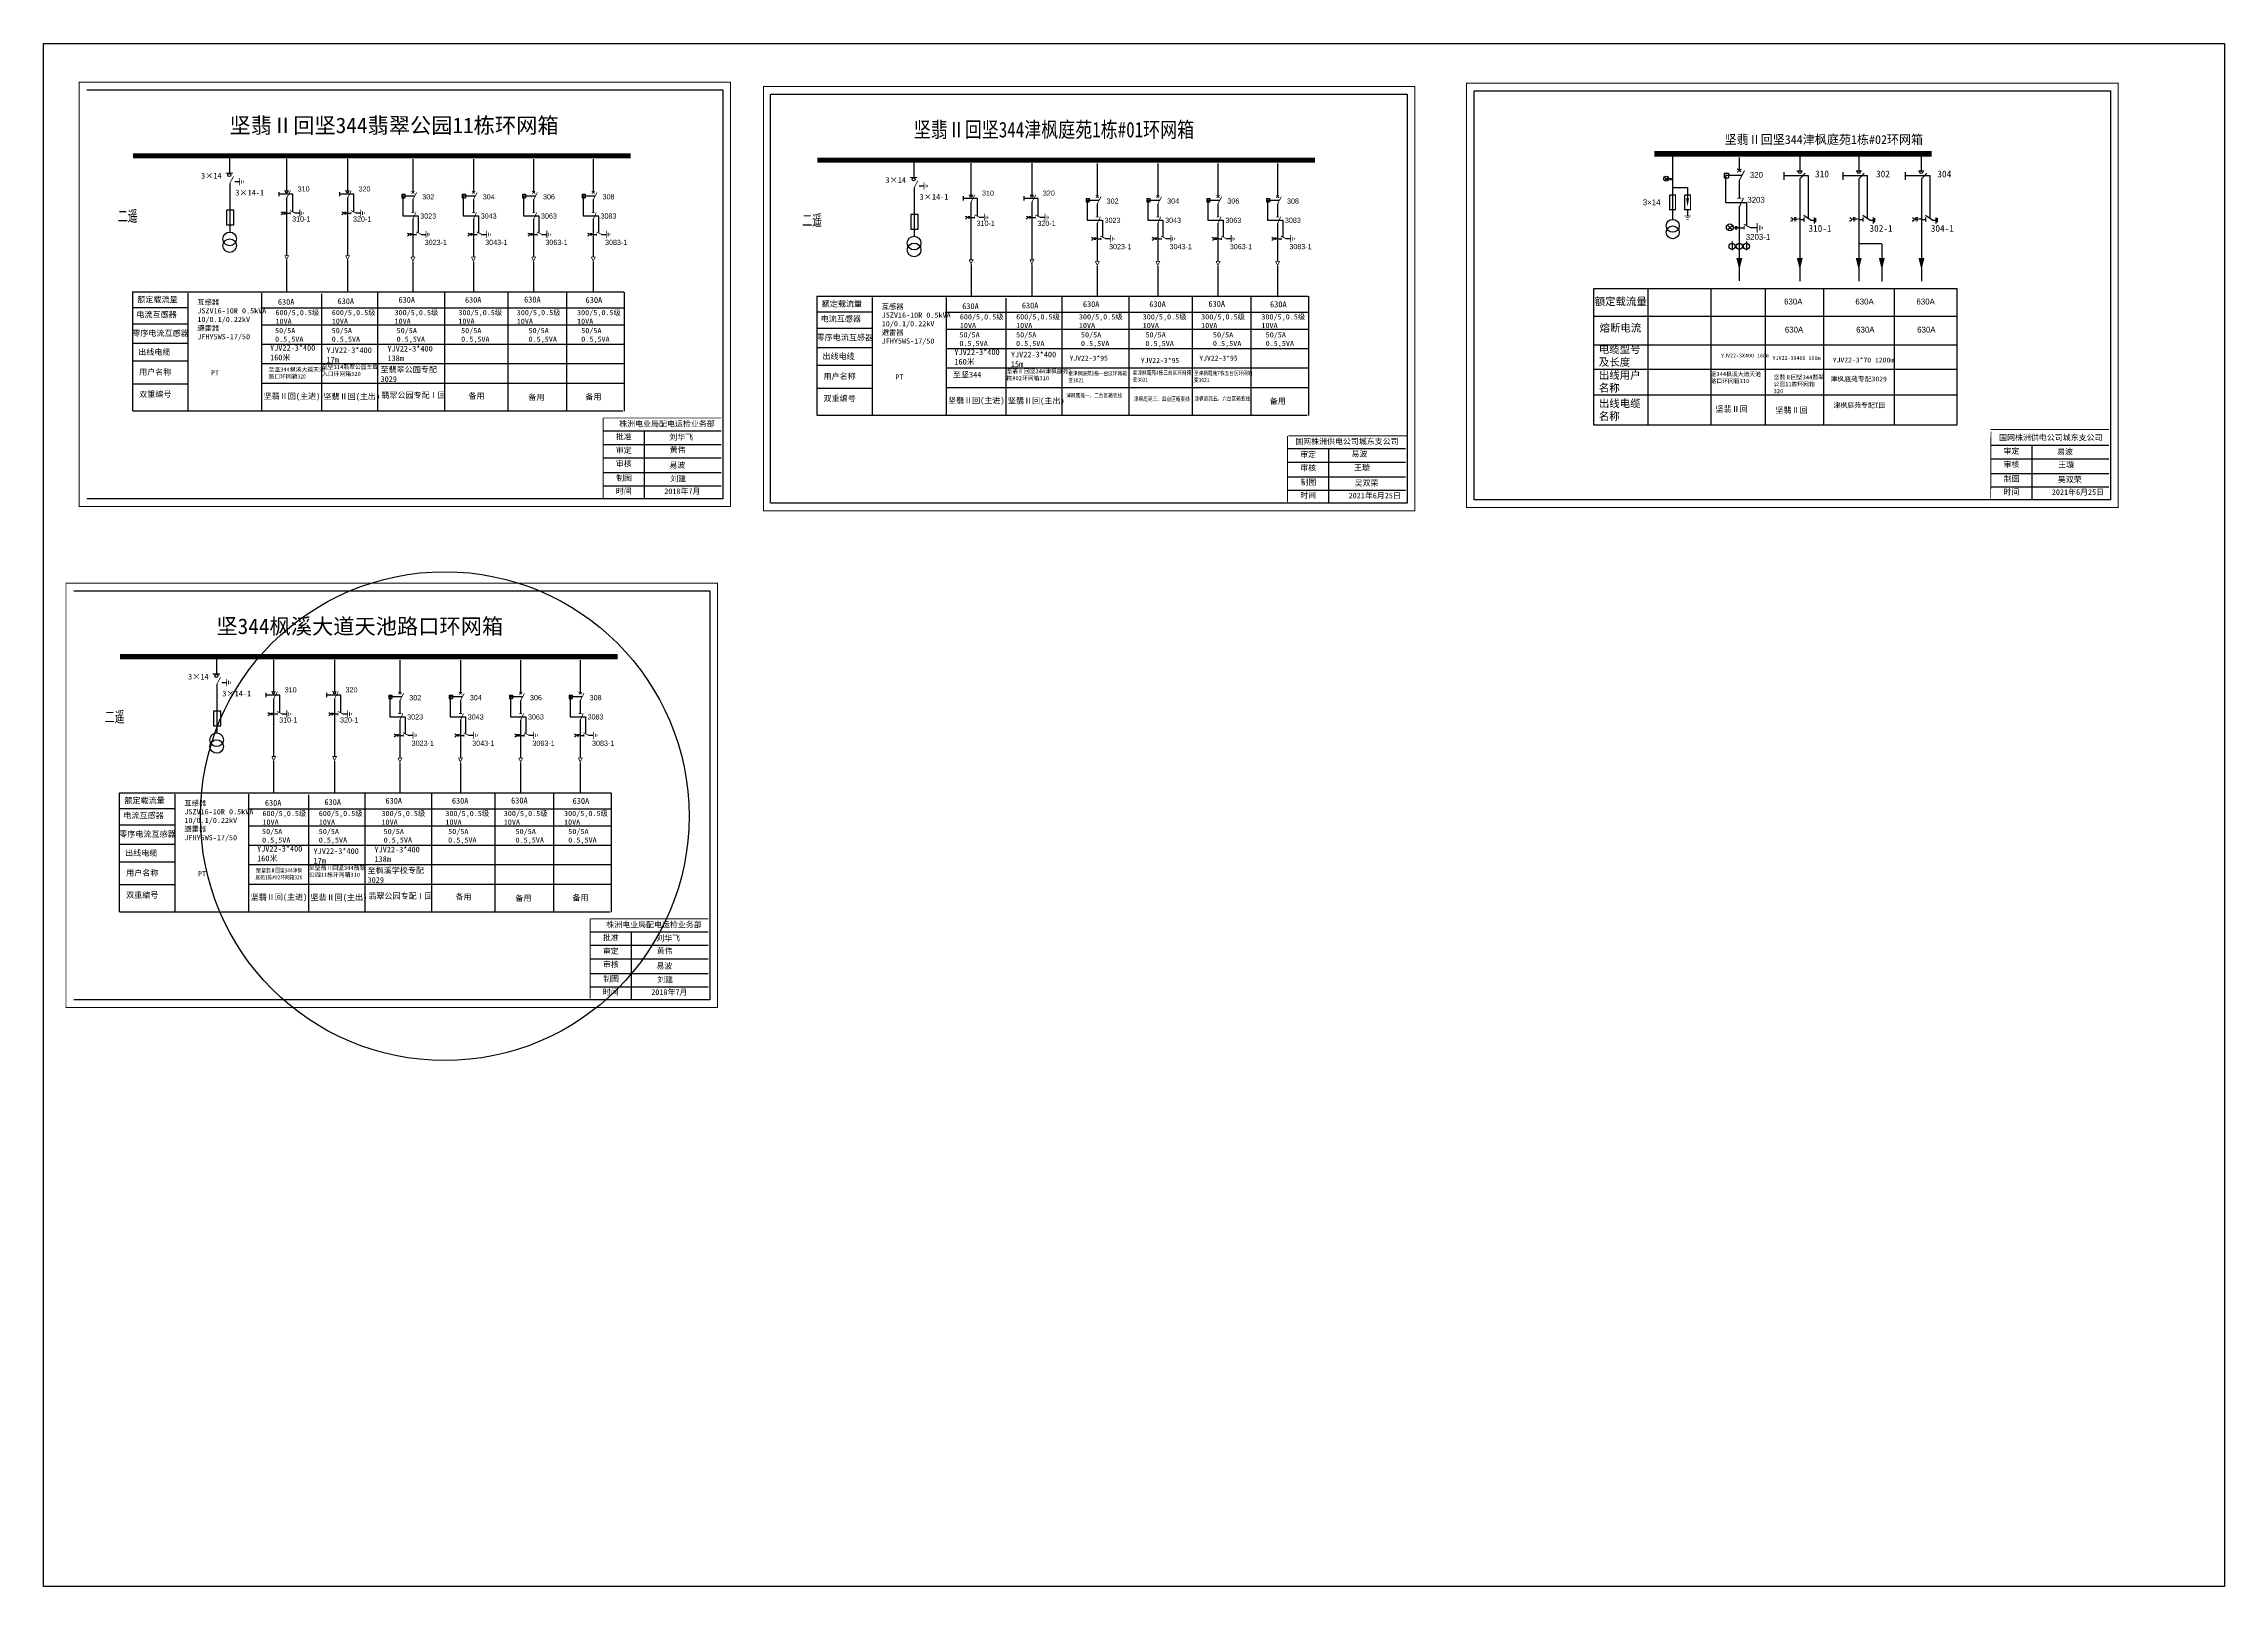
# Model space of a CAD drawing. Extents: x -194 to 226, y -192 to 105.
import ezdxf

# ---------------------------------------------------------------- set-up
doc = ezdxf.new("R2010")
doc.units = 0
doc.header["$LTSCALE"] = 0.774411
for name, pattern in [('ACAD_ISO02W100', [15, 12, -3]), ('CENTER', [50.8, 31.75, -6.35, 6.35, -6.35]), ('DASHED', [0.45, 0.3, -0.15]), ('HIDDEN', [0.375, 0.25, -0.125])]:
    doc.linetypes.add(name, pattern=pattern)
doc.layers.get('0').update_dxf_attribs({"linetype": 'CONTINUOUS'})
for name, color, linetype in [('1', 7, 'CONTINUOUS'), ('2', 7, 'CONTINUOUS'), ('3', 7, 'CONTINUOUS'), ('F11', 7, 'CONTINUOUS')]:
    doc.layers.add(name, color=color, linetype=linetype)
doc.styles.add('HZ', font='simkai_0.ttf')
doc.styles.add('hztxt_txtstyle_0.00_0_0', font='simkai.ttf')
doc.styles.add('hztxt_txtstyle_1.80_0_0', font='', dxfattribs={"height": 1.8, "bigfont": 'hztxt.shx'})
doc.styles.add('hztxt_txtstyle_2.00_0_0', font='', dxfattribs={"height": 2, "bigfont": 'hztxt.shx'})
doc.styles.add('hztxt_txtstyle_2.70_0_0', font='simkai.ttf', dxfattribs={"height": 2.7})
doc.styles.add('hztxt_txtstyle_3.00_0_0', font='', dxfattribs={"height": 3})
doc.styles.add('KaiTi_GB2312_txtstyle_1.09_0_0', font='simkai_0.ttf', dxfattribs={"height": 1.0944})
doc.styles.add('字体', font='', dxfattribs={"height": 2.5})
doc.styles.add('宋体', font='', dxfattribs={"width": 0.65})
doc.styles.get('hztxt_txtstyle_1.80_0_0').set_extended_font_data('hztxt')
doc.styles.get('hztxt_txtstyle_2.00_0_0').set_extended_font_data('hztxt')
doc.styles.get('hztxt_txtstyle_3.00_0_0').set_extended_font_data('SimSun')
doc.styles.get('字体').set_extended_font_data('SimSun')
doc.styles.get('宋体').set_extended_font_data('SimSun')

# ---------------------------------------------------------------- blocks, each defined once
blk = doc.blocks.new('JD')
for points in [[(-2, 0.2), (-2, -0.2), (2, 0.2), (2, -0.2)], [(1, -1.2), (1, -0.8), (-1, -1.2), (-1, -0.8)], [(-0.5, -1.8), (-0.5, -2.2), (0.5, -1.8), (0.5, -2.2)]]:
    blk.add_trace(points)

msp = doc.modelspace()

# ---------------------------------------------------------------- linework, layer by layer
at = {"color": 0}
for p, q in [((-194.22, 105.09), (225.78, 105.09)), ((-158.41, 83.48), (-158.41, 80.19)), ((-147.42, 82.88), (-147.42, 76.77)), ((-135.7, 82.88), (-135.7, 76.77)), ((-123.12, 82.85), (-123.12, 76.43)), ((-111.46, 82.85), (-111.46, 76.43)), ((-99.86, 82.85), (-99.86, 76.43)), ((-88.38, 82.85), (-88.38, 76.43)), ((-26.6, 82.66), (-26.6, 79.37)), ((-15.62, 82.06), (-15.62, 75.95)), ((-3.9, 82.06), (-3.9, 75.95)), ((8.69, 82.02), (8.69, 75.61)), ((20.35, 82.02), (20.35, 75.61)), ((31.94, 82.02), (31.94, 75.61)), ((43.42, 82.02), (43.42, 75.61)), ((-158.39, 78.16), (-158.39, 68.83)), ((-157.41, 78.53), (-156.47, 78.53)), ((-125.25, 76.08), (-124.65, 76.08)), ((-125.25, 76.08), (-125.25, 75.42)), ((-124.65, 76.08), (-124.65, 75.42)), ((-113.59, 76.08), (-112.99, 76.08)), ((-113.59, 76.08), (-113.59, 75.42)), ((-112.99, 76.08), (-112.99, 75.42)), ((-101.99, 76.08), (-101.39, 76.08)), ((-101.99, 76.08), (-101.99, 75.42)), ((-101.39, 76.08), (-101.39, 75.42)), ((-90.51, 76.08), (-89.92, 76.08)), ((-90.51, 76.08), (-90.51, 75.42)), ((-89.92, 76.08), (-89.92, 75.42)), ((-26.59, 77.34), (-26.59, 68.01)), ((-25.6, 77.71), (-24.66, 77.71)), ((-147.42, 75.41), (-147.42, 64.3)), ((-147.42, 72.46), (-146.73, 72.46)), ((-145.83, 72.48), (-144.89, 72.48)), ((-135.7, 75.41), (-135.7, 64.3)), ((-135.7, 72.46), (-135.01, 72.46)), ((-134.11, 72.48), (-133.17, 72.48)), ((-125.25, 75.42), (-124.65, 75.42)), ((-123.12, 75.07), (-123.12, 72.59)), ((-113.59, 75.42), (-112.99, 75.42)), ((-111.46, 75.07), (-111.46, 72.59)), ((-101.99, 75.42), (-101.39, 75.42)), ((-99.86, 75.07), (-99.86, 72.59)), ((-90.51, 75.42), (-89.92, 75.42)), ((-88.38, 75.07), (-88.38, 72.59)), ((-15.62, 74.58), (-15.62, 63.48)), ((-15.62, 71.64), (-14.93, 71.64)), ((-14.03, 71.65), (-13.08, 71.65)), ((-3.9, 74.58), (-3.9, 63.48)), ((-3.9, 71.64), (-3.21, 71.64)), ((-2.31, 71.65), (-1.37, 71.65)), ((6.56, 75.26), (7.16, 75.26)), ((6.56, 75.26), (6.56, 74.6)), ((6.56, 74.6), (7.16, 74.6)), ((7.16, 75.26), (7.16, 74.6)), ((8.69, 74.24), (8.69, 71.77)), ((18.22, 75.26), (18.81, 75.26)), ((18.22, 75.26), (18.22, 74.6)), ((18.22, 74.6), (18.81, 74.6)), ((18.81, 75.26), (18.81, 74.6)), ((20.35, 74.24), (20.35, 71.77)), ((29.81, 75.26), (30.41, 75.26)), ((29.81, 75.26), (29.81, 74.6)), ((29.81, 74.6), (30.41, 74.6)), ((30.41, 75.26), (30.41, 74.6)), ((31.94, 74.24), (31.94, 71.77)), ((41.29, 75.26), (41.89, 75.26)), ((41.29, 75.26), (41.29, 74.6)), ((41.29, 74.6), (41.89, 74.6)), ((41.89, 75.26), (41.89, 74.6)), ((43.42, 74.24), (43.42, 71.77)), ((-123.12, 71.35), (-123.12, 64.05)), ((-123.12, 68.35), (-122.43, 68.35)), ((-121.52, 68.37), (-120.58, 68.37)), ((-111.46, 71.35), (-111.46, 64.05)), ((-111.46, 68.35), (-110.77, 68.35)), ((-109.86, 68.37), (-108.92, 68.37)), ((-99.86, 71.35), (-99.86, 64.05)), ((-99.86, 68.35), (-99.17, 68.35)), ((-98.27, 68.37), (-97.33, 68.37)), ((-88.38, 71.35), (-88.38, 64.05)), ((-88.38, 68.35), (-87.69, 68.35)), ((-86.79, 68.37), (-85.85, 68.37)), ((8.69, 70.53), (8.69, 63.22)), ((8.69, 67.53), (9.38, 67.53)), ((10.28, 67.55), (11.22, 67.55)), ((20.35, 70.53), (20.35, 63.22)), ((20.35, 67.53), (21.04, 67.53)), ((21.94, 67.55), (22.88, 67.55)), ((31.94, 70.53), (31.94, 63.22)), ((31.94, 67.53), (32.63, 67.53)), ((33.54, 67.55), (34.48, 67.55)), ((43.42, 70.53), (43.42, 63.22)), ((43.42, 67.53), (44.11, 67.53)), ((45.01, 67.55), (45.95, 67.55)), ((-166.39, 51.05), (-177.09, 51.05)), ((-166.35, 54.2), (-177.05, 54.2)), ((-34.54, 53.38), (-45.25, 53.38)), ((-166.39, 47.34), (-177.09, 47.34)), ((-34.58, 50.23), (-45.29, 50.23)), ((-34.58, 46.52), (-45.29, 46.52)), ((-166.43, 43.95), (-177.13, 43.95)), ((-34.62, 43.13), (-45.33, 43.13)), ((-166.39, 39.54), (-177.09, 39.54)), ((-34.59, 38.72), (-45.29, 38.72)), ((-160.91, -12.95), (-160.91, -16.24)), ((-149.93, -13.55), (-149.93, -19.66)), ((-138.21, -13.55), (-138.21, -19.66)), ((-125.62, -13.59), (-125.62, -20)), ((-113.96, -13.59), (-113.96, -20)), ((-102.36, -13.59), (-102.36, -20)), ((-90.89, -13.59), (-90.89, -20)), ((-160.89, -18.27), (-160.89, -27.6)), ((-159.91, -17.9), (-158.97, -17.9)), ((-127.75, -20.35), (-127.15, -20.35)), ((-127.75, -20.35), (-127.75, -21.01)), ((-127.15, -20.35), (-127.15, -21.01)), ((-116.09, -20.35), (-115.49, -20.35)), ((-116.09, -20.35), (-116.09, -21.01)), ((-115.49, -20.35), (-115.49, -21.01)), ((-104.49, -20.35), (-103.89, -20.35)), ((-104.49, -20.35), (-104.49, -21.01)), ((-103.89, -20.35), (-103.89, -21.01)), ((-93.02, -20.35), (-92.42, -20.35)), ((-93.02, -20.35), (-93.02, -21.01)), ((-92.42, -20.35), (-92.42, -21.01)), ((-149.93, -21.02), (-149.93, -32.13)), ((-149.93, -23.97), (-149.23, -23.97)), ((-148.33, -23.95), (-147.39, -23.95)), ((-138.21, -21.02), (-138.21, -32.13)), ((-138.21, -23.97), (-137.52, -23.97)), ((-136.61, -23.95), (-135.67, -23.95)), ((-127.75, -21.01), (-127.15, -21.01)), ((-125.62, -21.36), (-125.62, -23.84)), ((-125.62, -25.08), (-125.62, -32.38)), ((-116.09, -21.01), (-115.49, -21.01)), ((-113.96, -21.36), (-113.96, -23.84)), ((-113.96, -25.08), (-113.96, -32.38)), ((-104.49, -21.01), (-103.89, -21.01)), ((-102.36, -21.36), (-102.36, -23.84)), ((-102.36, -25.08), (-102.36, -32.38)), ((-93.02, -21.01), (-92.42, -21.01)), ((-90.89, -21.36), (-90.89, -23.84)), ((-90.89, -25.08), (-90.89, -32.38)), ((-125.62, -28.08), (-124.93, -28.08)), ((-124.03, -28.06), (-123.08, -28.06)), ((-113.96, -28.08), (-113.27, -28.08)), ((-112.37, -28.06), (-111.43, -28.06)), ((-102.36, -28.08), (-101.67, -28.08)), ((-100.77, -28.06), (-99.83, -28.06)), ((-90.89, -28.08), (-90.19, -28.08)), ((-89.29, -28.06), (-88.35, -28.06)), ((-168.89, -45.38), (-179.6, -45.38)), ((-168.85, -42.23), (-179.55, -42.23)), ((-168.89, -49.09), (-179.6, -49.09)), ((-168.93, -52.48), (-179.64, -52.48)), ((-168.89, -56.89), (-179.6, -56.89))]:
    msp.add_line(p, q, dxfattribs=at)
for p, q in [((-194.22, -191.91), (-194.22, 105.09)), ((225.78, 105.09), (225.78, -191.91)), ((119.51, 83.3), (119.51, 71.2)), ((129.44, 80.16), (129.44, 79.25)), ((129.44, 80.16), (130.25, 80.16)), ((130.25, 80.16), (130.25, 79.25)), ((132.34, 83.14), (132.34, 80.63)), ((119.5, 77.37), (122.39, 77.37)), ((122.39, 77.37), (122.39, 75.26)), ((129.44, 79.25), (130.25, 79.25)), ((132.75, 79.69), (129.7, 79.69)), ((129.7, 79.69), (129.7, 74.5)), ((132.34, 78.78), (132.34, 75.41)), ((122.39, 73.04), (122.39, 71.95)), ((129.7, 74.5), (133.72, 74.5)), ((132.34, 73.72), (132.34, 63.77)), ((133.72, 74.5), (133.72, 70.22)), ((132.34, 69.63), (133.28, 69.63)), ((134.51, 69.66), (135.79, 69.66)), ((130.99, 66.97), (130.99, 65.32)), ((133.75, 66.97), (133.75, 65.32)), ((132.35, 62.43), (132.35, 59.4)), ((225.78, -191.91), (-194.22, -191.91))]:
    msp.add_line(p, q)
at = {"linetype": 'Continuous'}
for p, q in [((-54.3, 95.35), (-54.3, 16.61)), ((118.01, 79.33), (118.56, 78.74)), ((118.56, 79.33), (118.01, 78.74)), ((130.95, 70.1), (130.17, 69.26)), ((130.17, 70.1), (130.95, 69.26)), ((155.39, 66.61), (159.81, 66.61)), ((120.66, 57.86), (104.26, 57.86)), ((104.26, 57.86), (104.26, 31.7)), ((174.33, 57.86), (120.66, 57.86)), ((174.33, 31.7), (174.33, 57.86)), ((104.26, 31.7), (174.33, 31.7))]:
    msp.add_line(p, q, dxfattribs=at)
at = {"color": 0, "linetype": 'ACAD_ISO02W100'}
for p, q in [((-122.82, 75.74), (-125.06, 75.74)), ((-125.06, 75.74), (-125.06, 71.93)), ((-111.16, 75.74), (-113.4, 75.74)), ((-113.4, 75.74), (-113.4, 71.93)), ((-99.56, 75.74), (-101.8, 75.74)), ((-101.8, 75.74), (-101.8, 71.93)), ((-88.08, 75.74), (-90.32, 75.74)), ((-90.32, 75.74), (-90.32, 71.93)), ((-125.06, 71.93), (-122.1, 71.93)), ((-122.1, 71.93), (-122.1, 68.78)), ((-113.4, 71.93), (-110.44, 71.93)), ((-110.44, 71.93), (-110.44, 68.78)), ((-101.8, 71.93), (-98.85, 71.93)), ((-98.85, 71.93), (-98.85, 68.78)), ((-90.32, 71.93), (-87.37, 71.93)), ((-87.37, 71.93), (-87.37, 68.78)), ((8.99, 74.91), (6.75, 74.91)), ((6.75, 74.91), (6.75, 71.1)), ((20.65, 74.91), (18.41, 74.91)), ((18.41, 74.91), (18.41, 71.1)), ((32.24, 74.91), (30, 74.91)), ((30, 74.91), (30, 71.1)), ((43.72, 74.91), (41.48, 74.91)), ((41.48, 74.91), (41.48, 71.1)), ((6.75, 71.1), (9.7, 71.1)), ((9.7, 71.1), (9.7, 67.96)), ((18.41, 71.1), (21.36, 71.1)), ((21.36, 71.1), (21.36, 67.96)), ((30, 71.1), (32.96, 71.1)), ((32.96, 71.1), (32.96, 67.96)), ((41.48, 71.1), (44.43, 71.1)), ((44.43, 71.1), (44.43, 67.96)), ((-125.32, -20.69), (-127.56, -20.69)), ((-127.56, -20.69), (-127.56, -24.5)), ((-113.66, -20.69), (-115.9, -20.69)), ((-115.9, -20.69), (-115.9, -24.5)), ((-102.06, -20.69), (-104.3, -20.69)), ((-104.3, -20.69), (-104.3, -24.5)), ((-90.59, -20.69), (-92.83, -20.69)), ((-92.83, -20.69), (-92.83, -24.5)), ((-127.56, -24.5), (-124.6, -24.5)), ((-124.6, -24.5), (-124.6, -27.65)), ((-115.9, -24.5), (-112.95, -24.5)), ((-112.95, -24.5), (-112.95, -27.65)), ((-104.3, -24.5), (-101.35, -24.5)), ((-101.35, -24.5), (-101.35, -27.65)), ((-92.83, -24.5), (-89.87, -24.5)), ((-89.87, -24.5), (-89.87, -27.65))]:
    msp.add_line(p, q, dxfattribs=at)
at = {"color": 0, "linetype": 'CENTER'}
for p, q in [((-147.42, 63.41), (-147.42, 57.27)), ((-135.7, 63.41), (-135.7, 57.27)), ((-123.11, 63.07), (-123.11, 57.3)), ((-111.45, 63.07), (-111.45, 57.3)), ((-99.86, 63.07), (-99.86, 57.3)), ((-88.38, 63.07), (-88.38, 57.3)), ((-15.61, 62.58), (-15.61, 56.45)), ((-3.9, 62.58), (-3.9, 56.45)), ((8.69, 62.24), (8.69, 56.48)), ((20.35, 62.24), (20.35, 56.48)), ((31.95, 62.24), (31.95, 56.48)), ((43.42, 62.24), (43.42, 56.48)), ((-149.92, -33.02), (-149.92, -39.16)), ((-138.2, -33.02), (-138.2, -39.16)), ((-125.61, -33.36), (-125.61, -39.13)), ((-113.96, -33.36), (-113.96, -39.13)), ((-102.36, -33.36), (-102.36, -39.13)), ((-90.88, -33.36), (-90.88, -39.13))]:
    msp.add_line(p, q, dxfattribs=at)
at = {"color": 0, "linetype": 'Continuous'}
for p, q in [((-177.12, 57.28), (-82.45, 57.28)), ((-177.07, 34.34), (-177.07, 57.28)), ((-166.45, 57.04), (-166.45, 34.35)), ((-152.24, 57.04), (-152.24, 34.35)), ((-140.72, 56.89), (-140.72, 34.36)), ((-129.89, 57.24), (-129.89, 34.35)), ((-117, 57.24), (-117, 34.35)), ((-104.8, 57.23), (-104.8, 34.33)), ((-93.53, 57.15), (-93.53, 34.25)), ((-82.4, 57.27), (-82.4, 34.33)), ((-45.31, 56.46), (49.35, 56.46)), ((-45.27, 33.52), (-45.27, 56.46)), ((-34.64, 56.21), (-34.64, 33.52)), ((-20.43, 56.21), (-20.43, 33.52)), ((-8.92, 56.06), (-8.92, 33.54)), ((1.91, 56.42), (1.91, 33.52)), ((14.81, 56.42), (14.81, 33.52)), ((27.01, 56.4), (27.01, 33.51)), ((38.27, 56.33), (38.27, 33.43)), ((49.41, 56.45), (49.41, 33.5)), ((-152.41, 54.22), (-82.42, 54.22)), ((-152.24, 50.92), (-82.4, 50.92)), ((-20.61, 53.4), (49.38, 53.4)), ((-152.24, 47.24), (-82.51, 47.24)), ((-20.43, 50.1), (49.41, 50.1)), ((-20.43, 46.42), (49.29, 46.42)), ((-152.24, 43.51), (-82.32, 43.51)), ((-20.43, 42.69), (49.48, 42.69)), ((-152.24, 39.72), (-82.42, 39.72)), ((-20.43, 38.9), (49.38, 38.9)), ((-82.66, 34.34), (-177, 34.34)), ((-86.46, 30.53), (-63.71, 30.53)), ((-78.57, 30.53), (-78.57, 17.6)), ((49.14, 33.52), (-45.2, 33.52)), ((-86.46, 27.94), (-63.71, 27.94)), ((-86.46, 25.35), (-63.71, 25.35)), ((45.34, 27.12), (68.09, 27.12)), ((53.24, 27.06), (53.24, 16.78)), ((180.78, 27.77), (203.53, 27.77)), ((188.69, 27.82), (188.67, 17.44)), ((-86.46, 22.52), (-63.71, 22.52)), ((45.34, 24.52), (68.09, 24.52)), ((45.34, 21.7), (68.09, 21.7)), ((180.78, 25.18), (203.53, 25.18)), ((180.78, 22.36), (203.53, 22.36)), ((-86.46, 19.93), (-63.71, 19.93)), ((45.34, 19.11), (68.09, 19.11)), ((180.78, 19.76), (203.53, 19.76)), ((-179.62, -39.15), (-84.96, -39.15)), ((-179.58, -62.09), (-179.58, -39.15)), ((-168.95, -39.39), (-168.95, -62.09)), ((-154.74, -39.39), (-154.74, -62.09)), ((-143.22, -39.55), (-143.22, -62.07)), ((-132.39, -39.19), (-132.39, -62.08)), ((-119.5, -39.19), (-119.5, -62.08)), ((-107.3, -39.21), (-107.3, -62.1)), ((-96.03, -39.28), (-96.03, -62.18)), ((-84.9, -39.16), (-84.9, -62.1)), ((-154.91, -42.21), (-84.92, -42.21)), ((-154.74, -45.51), (-84.9, -45.51)), ((-154.74, -49.19), (-85.01, -49.19)), ((-154.74, -52.92), (-84.83, -52.92)), ((-154.74, -56.71), (-84.92, -56.71)), ((-85.17, -62.09), (-179.5, -62.09)), ((-88.96, -65.9), (-66.21, -65.9)), ((-81.07, -65.9), (-81.07, -78.83)), ((-88.96, -68.49), (-66.21, -68.49)), ((-88.96, -71.08), (-66.21, -71.08)), ((-88.96, -73.91), (-66.21, -73.91)), ((-88.96, -76.5), (-66.21, -76.5))]:
    msp.add_line(p, q, dxfattribs=at)
at = {"linetype": 'ByBlock'}
for p, q in [((114.74, 57.92), (114.74, 31.7)), ((126.87, 57.92), (126.87, 31.7)), ((137.36, 57.92), (137.36, 31.7)), ((148.6, 57.83), (148.6, 31.61)), ((162.16, 57.92), (162.16, 31.7)), ((104.36, 52.63), (174.33, 52.63)), ((104.36, 47.12), (174.33, 47.12)), ((104.36, 42.4), (174.33, 42.4)), ((104.36, 37.46), (174.33, 37.46))]:
    msp.add_line(p, q, dxfattribs=at)
at = {"color": 0, "linetype": 'Continuous', "const_width": 0.182}
for points in [[(-187.4, 97.66), (-61.92, 97.66), (-61.92, 15.96), (-187.4, 15.96)], [(-55.6, 96.84), (69.88, 96.84), (69.88, 15.14), (-55.6, 15.14)], [(79.84, 97.5), (205.32, 97.5), (205.32, 15.79), (79.84, 15.79)], [(-189.91, 1.23), (-64.42, 1.23), (-64.42, -80.47), (-189.91, -80.47)]]:
    msp.add_lwpolyline(points, close=True, dxfattribs=at)
at = {"color": 0, "linetype": 'Continuous'}
for points in [[(-185.93, 96.19), (-63.4, 96.19), (-63.4, 17.44), (-185.93, 17.44)], [(-54.12, 95.36), (68.41, 95.36), (68.41, 16.61), (-54.12, 16.61)], [(-188.43, -0.24), (-65.9, -0.24), (-65.9, -79), (-188.43, -79)]]:
    msp.add_lwpolyline(points, dxfattribs=at)
msp.add_lwpolyline([(81.31, 96.02), (203.84, 96.02), (203.84, 17.27), (81.31, 17.27)], close=True, dxfattribs=at)
for points, const_width in [([(115.99, 83.87), (169.4, 83.87)], 1.13), ([(131.95, 80.33), (132.78, 80.95)], 0.204), ([(131.96, 81.01), (132.76, 80.34)], 0.204), ([(132.34, 78.72), (133.36, 80.66)], 0.204), ([(118.94, 75.93), (118.94, 73.11), (120.06, 73.11), (120.06, 75.93), (118.97, 75.93)], 0.238), ([(121.82, 75.93), (121.82, 73.11), (122.95, 73.11), (122.95, 75.93), (121.86, 75.93)], 0.238), ([(131.97, 75.35), (132.73, 75.35)], 0.204), ([(132.3, 73.47), (133.16, 75.39)], 0.204), ([(133.23, 70.31), (134.59, 69.63)], 0.204), ([(133.28, 69.95), (133.28, 69.32)], 0.204)]:
    msp.add_lwpolyline(points, dxfattribs=dict(const_width=const_width))
at = {"color": 0}
for points, const_width in [([(-177, 83.48), (-81.15, 83.48)], 0.998), ([(-159.16, 80.15), (-157.76, 80.15)], 0.238), ([(-45.19, 82.66), (50.65, 82.66)], 0.998), ([(-158.39, 78.12), (-157.64, 79.54)], 0.15), ([(-147.86, 76.75), (-146.98, 76.75)], 0.15), ([(-147.42, 75.37), (-146.67, 76.79)], 0.15), ([(-136.15, 76.75), (-135.26, 76.75)], 0.15), ([(-135.7, 75.37), (-134.96, 76.79)], 0.15), ([(-123.4, 76.21), (-122.79, 76.66)], 0.15), ([(-123.4, 76.71), (-122.81, 76.22)], 0.15), ([(-123.12, 75.03), (-122.37, 76.45)], 0.15), ([(-111.74, 76.21), (-111.13, 76.66)], 0.15), ([(-111.74, 76.71), (-111.15, 76.22)], 0.15), ([(-111.46, 75.03), (-110.71, 76.45)], 0.15), ([(-100.15, 76.21), (-99.54, 76.66)], 0.15), ([(-100.14, 76.71), (-99.55, 76.22)], 0.15), ([(-99.86, 75.03), (-99.11, 76.45)], 0.15), ([(-88.66, 76.71), (-88.08, 76.22)], 0.15), ([(-88.67, 76.21), (-88.06, 76.66)], 0.15), ([(-88.38, 75.03), (-87.63, 76.45)], 0.15), ([(-27.35, 79.32), (-25.95, 79.32)], 0.238), ([(-26.59, 77.3), (-25.84, 78.72)], 0.15), ([(-16.06, 75.93), (-15.18, 75.93)], 0.15), ([(-15.62, 74.54), (-14.87, 75.96)], 0.15), ([(-4.34, 75.93), (-3.46, 75.93)], 0.15), ([(-3.9, 74.54), (-3.15, 75.96)], 0.15), ([(8.41, 75.88), (8.99, 75.39)], 0.15), ([(8.4, 75.38), (9.01, 75.84)], 0.15), ([(8.69, 74.21), (9.44, 75.63)], 0.15), ([(20.07, 75.88), (20.65, 75.39)], 0.15), ([(20.06, 75.38), (20.67, 75.84)], 0.15), ([(20.35, 74.21), (21.09, 75.63)], 0.15), ([(31.66, 75.38), (32.27, 75.84)], 0.15), ([(31.66, 75.88), (32.25, 75.39)], 0.15), ([(31.94, 74.21), (32.69, 75.63)], 0.15), ([(43.14, 75.38), (43.74, 75.84)], 0.15), ([(43.14, 75.88), (43.73, 75.39)], 0.15), ([(43.42, 74.21), (44.17, 75.63)], 0.15), ([(-146.77, 72.96), (-145.77, 72.46)], 0.15), ([(-146.73, 72.69), (-146.73, 72.23)], 0.15), ([(-135.05, 72.96), (-134.05, 72.46)], 0.15), ([(-135.01, 72.69), (-135.01, 72.23)], 0.15), ([(-123.39, 72.55), (-122.83, 72.55)], 0.15), ([(-123.15, 71.17), (-122.52, 72.58)], 0.15), ([(-111.73, 72.55), (-111.17, 72.55)], 0.15), ([(-111.49, 71.17), (-110.86, 72.58)], 0.15), ([(-100.13, 72.55), (-99.57, 72.55)], 0.15), ([(-99.89, 71.17), (-99.26, 72.58)], 0.15), ([(-88.65, 72.55), (-88.1, 72.55)], 0.15), ([(-88.41, 71.17), (-87.78, 72.58)], 0.15), ([(-14.97, 72.13), (-13.97, 71.64)], 0.15), ([(-14.93, 71.87), (-14.93, 71.41)], 0.15), ([(-3.25, 72.13), (-2.25, 71.64)], 0.15), ([(-3.21, 71.87), (-3.21, 71.41)], 0.15), ([(8.42, 71.73), (8.97, 71.73)], 0.15), ([(8.66, 70.35), (9.29, 71.76)], 0.15), ([(20.08, 71.73), (20.63, 71.73)], 0.15), ([(20.32, 70.35), (20.94, 71.76)], 0.15), ([(31.67, 71.73), (32.23, 71.73)], 0.15), ([(31.91, 70.35), (32.54, 71.76)], 0.15), ([(43.15, 71.73), (43.71, 71.73)], 0.15), ([(43.39, 70.35), (44.02, 71.76)], 0.15), ([(-122.46, 68.85), (-121.47, 68.35)], 0.15), ([(-122.43, 68.58), (-122.43, 68.12)], 0.15), ([(-110.81, 68.85), (-109.81, 68.35)], 0.15), ([(-110.77, 68.58), (-110.77, 68.12)], 0.15), ([(-99.21, 68.85), (-98.21, 68.35)], 0.15), ([(-99.17, 68.58), (-99.17, 68.12)], 0.15), ([(-87.73, 68.85), (-86.73, 68.35)], 0.15), ([(-87.69, 68.58), (-87.69, 68.12)], 0.15), ([(9.34, 68.03), (10.34, 67.53)], 0.15), ([(9.38, 67.76), (9.38, 67.3)], 0.15), ([(21, 68.03), (22, 67.53)], 0.15), ([(21.04, 67.76), (21.04, 67.3)], 0.15), ([(32.6, 68.03), (33.59, 67.53)], 0.15), ([(32.63, 67.76), (32.63, 67.3)], 0.15), ([(44.07, 68.03), (45.07, 67.53)], 0.15), ([(44.11, 67.76), (44.11, 67.3)], 0.15), ([(-147.79, 64.28), (-147.03, 64.28), (-147.42, 63.51), (-147.78, 64.3)], 0.15), ([(-136.07, 64.28), (-135.31, 64.28), (-135.7, 63.51), (-136.06, 64.3)], 0.15), ([(-123.48, 64), (-122.72, 64), (-123.11, 63.23), (-123.48, 64.02)], 0.15), ([(-111.83, 64), (-111.06, 64), (-111.45, 63.23), (-111.82, 64.02)], 0.15), ([(-100.23, 64), (-99.47, 64), (-99.86, 63.23), (-100.22, 64.02)], 0.15), ([(-88.75, 64), (-87.99, 64), (-88.38, 63.23), (-88.74, 64.02)], 0.15), ([(-15.99, 63.46), (-15.22, 63.46), (-15.61, 62.69), (-15.98, 63.47)], 0.15), ([(-4.27, 63.46), (-3.51, 63.46), (-3.9, 62.69), (-4.26, 63.47)], 0.15), ([(8.32, 63.18), (9.08, 63.18), (8.69, 62.41), (8.33, 63.19)], 0.15), ([(19.98, 63.18), (20.74, 63.18), (20.35, 62.41), (19.99, 63.19)], 0.15), ([(31.58, 63.18), (32.34, 63.18), (31.95, 62.41), (31.58, 63.19)], 0.15), ([(43.05, 63.18), (43.81, 63.18), (43.42, 62.41), (43.06, 63.19)], 0.15), ([(-179.5, -12.95), (-83.65, -12.95)], 0.998), ([(-161.66, -16.28), (-160.26, -16.28)], 0.238), ([(-160.89, -18.31), (-160.14, -16.89)], 0.15), ([(-150.37, -19.68), (-149.48, -19.68)], 0.15), ([(-149.93, -21.06), (-149.18, -19.64)], 0.15), ([(-138.65, -19.68), (-137.77, -19.68)], 0.15), ([(-138.21, -21.06), (-137.46, -19.64)], 0.15), ([(-125.9, -20.22), (-125.3, -19.77)], 0.15), ([(-125.9, -19.72), (-125.31, -20.21)], 0.15), ([(-125.62, -21.4), (-124.87, -19.98)], 0.15), ([(-114.24, -19.72), (-113.65, -20.21)], 0.15), ([(-114.25, -20.22), (-113.64, -19.77)], 0.15), ([(-113.96, -21.4), (-113.21, -19.98)], 0.15), ([(-102.64, -19.72), (-102.06, -20.21)], 0.15), ([(-102.65, -20.22), (-102.04, -19.77)], 0.15), ([(-102.36, -21.4), (-101.61, -19.98)], 0.15), ([(-91.17, -20.22), (-90.56, -19.77)], 0.15), ([(-91.17, -19.72), (-90.58, -20.21)], 0.15), ([(-90.89, -21.4), (-90.14, -19.98)], 0.15), ([(-149.27, -23.47), (-148.27, -23.97)], 0.15), ([(-149.23, -23.74), (-149.23, -24.2)], 0.15), ([(-137.55, -23.47), (-136.56, -23.97)], 0.15), ([(-137.52, -23.74), (-137.52, -24.2)], 0.15), ([(-125.89, -23.88), (-125.33, -23.88)], 0.15), ([(-125.65, -25.26), (-125.02, -23.85)], 0.15), ([(-114.23, -23.88), (-113.67, -23.88)], 0.15), ([(-113.99, -25.26), (-113.36, -23.85)], 0.15), ([(-102.63, -23.88), (-102.08, -23.88)], 0.15), ([(-102.39, -25.26), (-101.76, -23.85)], 0.15), ([(-91.15, -23.88), (-90.6, -23.88)], 0.15), ([(-90.92, -25.26), (-90.29, -23.85)], 0.15), ([(-124.97, -27.58), (-123.97, -28.08)], 0.15), ([(-124.93, -27.85), (-124.93, -28.31)], 0.15), ([(-113.31, -27.58), (-112.31, -28.08)], 0.15), ([(-113.27, -27.85), (-113.27, -28.31)], 0.15), ([(-101.71, -27.58), (-100.71, -28.08)], 0.15), ([(-101.67, -27.85), (-101.67, -28.31)], 0.15), ([(-90.23, -27.58), (-89.23, -28.08)], 0.15), ([(-90.19, -27.85), (-90.19, -28.31)], 0.15), ([(-150.29, -32.15), (-149.53, -32.15), (-149.92, -32.92), (-150.28, -32.13)], 0.15), ([(-138.57, -32.15), (-137.81, -32.15), (-138.2, -32.92), (-138.57, -32.13)], 0.15), ([(-125.99, -32.43), (-125.22, -32.43), (-125.61, -33.2), (-125.98, -32.41)], 0.15), ([(-114.33, -32.43), (-113.57, -32.43), (-113.96, -33.2), (-114.32, -32.41)], 0.15), ([(-102.73, -32.43), (-101.97, -32.43), (-102.36, -33.2), (-102.72, -32.41)], 0.15), ([(-91.25, -32.43), (-90.49, -32.43), (-90.88, -33.2), (-91.24, -32.41)], 0.15)]:
    msp.add_lwpolyline(points, dxfattribs=dict(at, const_width=const_width))
for points in [[(-148.93, 76.52), (-148.93, 75.69)], [(-137.21, 76.52), (-137.21, 75.69)], [(-17.13, 75.7), (-17.13, 74.87)], [(-5.41, 75.7), (-5.41, 74.87)], [(-158.98, 72.99), (-158.98, 70.19), (-157.6, 70.19), (-157.6, 73.03), (-158.98, 73.03)], [(-147.93, 72.47), (-148.24, 72.47)], [(-147.93, 72.68), (-147.93, 72.22)], [(-147.79, 72.68), (-147.79, 72.22)], [(-147.42, 72.47), (-147.79, 72.47)], [(-136.21, 72.47), (-136.52, 72.47)], [(-136.21, 72.68), (-136.21, 72.22)], [(-136.07, 72.68), (-136.07, 72.22)], [(-135.71, 72.47), (-136.07, 72.47)], [(-27.18, 72.17), (-27.18, 69.37), (-25.8, 69.37), (-25.8, 72.2), (-27.18, 72.2)], [(-16.12, 71.64), (-16.44, 71.64)], [(-16.12, 71.85), (-16.12, 71.4)], [(-15.98, 71.85), (-15.98, 71.4)], [(-15.62, 71.64), (-15.98, 71.64)], [(-4.4, 71.64), (-4.72, 71.64)], [(-4.4, 71.85), (-4.4, 71.4)], [(-4.26, 71.85), (-4.26, 71.4)], [(-3.9, 71.64), (-4.26, 71.64)], [(-123.62, 68.36), (-123.94, 68.36)], [(-123.62, 68.57), (-123.62, 68.12)], [(-123.48, 68.57), (-123.48, 68.12)], [(-123.12, 68.36), (-123.48, 68.36)], [(-111.96, 68.36), (-112.28, 68.36)], [(-111.96, 68.57), (-111.96, 68.12)], [(-111.82, 68.57), (-111.82, 68.12)], [(-111.46, 68.36), (-111.82, 68.36)], [(-100.36, 68.36), (-100.68, 68.36)], [(-100.36, 68.57), (-100.36, 68.12)], [(-100.22, 68.57), (-100.22, 68.12)], [(-99.86, 68.36), (-100.22, 68.36)], [(-88.89, 68.36), (-89.2, 68.36)], [(-88.89, 68.57), (-88.89, 68.12)], [(-88.75, 68.57), (-88.75, 68.12)], [(-88.39, 68.36), (-88.75, 68.36)], [(8.18, 67.54), (7.87, 67.54)], [(8.18, 67.75), (8.18, 67.29)], [(8.32, 67.75), (8.32, 67.29)], [(8.69, 67.54), (8.32, 67.54)], [(19.84, 67.54), (19.53, 67.54)], [(19.84, 67.75), (19.84, 67.29)], [(19.98, 67.75), (19.98, 67.29)], [(20.34, 67.54), (19.98, 67.54)], [(31.44, 67.54), (31.12, 67.54)], [(31.44, 67.75), (31.44, 67.29)], [(31.58, 67.75), (31.58, 67.29)], [(31.94, 67.54), (31.58, 67.54)], [(42.92, 67.54), (42.6, 67.54)], [(42.92, 67.75), (42.92, 67.29)], [(43.06, 67.75), (43.06, 67.29)], [(43.42, 67.54), (43.06, 67.54)], [(-151.44, -19.91), (-151.44, -20.74)], [(-139.72, -19.91), (-139.72, -20.74)], [(-161.49, -23.44), (-161.49, -26.24), (-160.1, -26.24), (-160.1, -23.41), (-161.49, -23.41)], [(-150.43, -23.96), (-150.74, -23.96)], [(-150.43, -23.75), (-150.43, -24.21)], [(-150.29, -23.75), (-150.29, -24.21)], [(-149.93, -23.96), (-150.29, -23.96)], [(-138.71, -23.96), (-139.03, -23.96)], [(-138.71, -23.75), (-138.71, -24.21)], [(-138.57, -23.75), (-138.57, -24.21)], [(-138.21, -23.96), (-138.57, -23.96)], [(-126.12, -28.07), (-126.44, -28.07)], [(-126.12, -27.86), (-126.12, -28.31)], [(-125.98, -27.86), (-125.98, -28.31)], [(-125.62, -28.07), (-125.98, -28.07)], [(-114.46, -28.07), (-114.78, -28.07)], [(-114.46, -27.86), (-114.46, -28.31)], [(-114.32, -27.86), (-114.32, -28.31)], [(-113.96, -28.07), (-114.32, -28.07)], [(-102.87, -28.07), (-103.18, -28.07)], [(-102.87, -27.86), (-102.87, -28.31)], [(-102.73, -27.86), (-102.73, -28.31)], [(-102.36, -28.07), (-102.73, -28.07)], [(-91.39, -28.07), (-91.71, -28.07)], [(-91.39, -27.86), (-91.39, -28.31)], [(-91.25, -27.86), (-91.25, -28.31)], [(-90.89, -28.07), (-91.25, -28.07)]]:
    msp.add_lwpolyline(points, dxfattribs=at)
at = {"color": 0, "linetype": 'ACAD_ISO02W100'}
for points in [[(-146.2, 72.69), (-146.2, 76.11), (-148.93, 76.11)], [(-134.48, 72.69), (-134.48, 76.11), (-137.21, 76.11)], [(-14.39, 71.87), (-14.39, 75.28), (-17.13, 75.28)], [(-2.67, 71.87), (-2.67, 75.28), (-5.41, 75.28)], [(-148.7, -23.74), (-148.7, -20.32), (-151.44, -20.32)], [(-136.98, -23.74), (-136.98, -20.32), (-139.72, -20.32)]]:
    msp.add_lwpolyline(points, dxfattribs=at)
at = {"color": 0}
for points in [[(-148.51, 72.72, -0.877934), (-148.5, 72.12)], [(-136.79, 72.72, -0.877934), (-136.78, 72.12)], [(-16.71, 71.9, -0.877934), (-16.69, 71.29)], [(-4.99, 71.9, -0.877934), (-4.98, 71.29)], [(-124.2, 68.62, -0.877934), (-124.19, 68.01)], [(-112.55, 68.62, -0.877934), (-112.53, 68.01)], [(-100.95, 68.62, -0.877934), (-100.94, 68.01)], [(-89.47, 68.62, -0.877934), (-89.46, 68.01)], [(7.6, 67.8, -0.877934), (7.61, 67.19)], [(19.26, 67.8, -0.877934), (19.27, 67.19)], [(30.86, 67.8, -0.877934), (30.87, 67.19)], [(42.33, 67.8, -0.877934), (42.34, 67.19)], [(-151.01, -23.71, -0.877934), (-151, -24.32)], [(-139.29, -23.71, -0.877934), (-139.28, -24.32)], [(-126.71, -27.81, -0.877934), (-126.69, -28.42)], [(-115.05, -27.81, -0.877934), (-115.04, -28.42)], [(-103.45, -27.81, -0.877934), (-103.44, -28.42)], [(-91.97, -27.81, -0.877934), (-91.96, -28.42)]]:
    msp.add_lwpolyline(points, format="xyb", dxfattribs=at)
for points, format in [([(122.39, 75.3, 0.555, 0, 0), (122.39, 73.71, 0, 0, 0)], "xyseb"), ([(130.86, 69.99, -0.877934), (130.87, 69.17)], "xyb"), ([(132.36, 63.84, 1.16, 0, 0), (132.36, 61.54, 0, 0, 0)], "xyseb"), ([(144, 63.84, 1.16, 0, 0), (144, 61.54, 0, 0, 0)], "xyseb"), ([(155.35, 63.84, 1.16, 0, 0), (155.35, 61.54, 0, 0, 0)], "xyseb"), ([(159.8, 63.82, 1.16, 0, 0), (159.8, 61.52, 0, 0, 0)], "xyseb"), ([(167.44, 63.84, 1.16, 0, 0), (167.44, 61.54, 0, 0, 0)], "xyseb")]:
    msp.add_lwpolyline(points, format=format)
for points in [[(131.65, 69.64), (131.22, 69.64)], [(131.65, 69.93), (131.65, 69.31)], [(131.84, 69.93), (131.84, 69.31)], [(132.34, 69.64), (131.84, 69.64)]]:
    msp.add_lwpolyline(points)
at = {"color": 0, "linetype": 'Continuous', "const_width": 0.182}
for points in [[(-86.46, 33.01), (-86.48, 17.64)], [(-86.46, 33.01), (-63.71, 33.01)], [(45.34, 29.57), (45.33, 16.82)], [(45.53, 29.56), (68.28, 29.56)], [(180.83, 30.37), (180.76, 17.48)], [(180.78, 30.78), (203.53, 30.78)], [(-88.96, -63.42), (-88.98, -78.79)], [(-88.96, -63.42), (-66.21, -63.42)]]:
    msp.add_lwpolyline(points, dxfattribs=at)
at = {"color": 0}
for centre, radius in [((-158.46, 79.81), 0.305), ((-147.42, 76.54), 0.192), ((-135.7, 76.54), 0.192), ((-26.65, 78.99), 0.305), ((-15.62, 75.72), 0.192), ((-3.9, 75.72), 0.192), ((-160.96, -16.62), 0.305), ((-149.93, -19.89), 0.192), ((-138.21, -19.89), 0.192)]:
    msp.add_circle(centre, radius, dxfattribs=at)
at = {"linetype": 'Continuous'}
for centre, radius in [((118.26, 79.08), 0.47), ((130.53, 69.74), 0.672)]:
    msp.add_circle(centre, radius, dxfattribs=at)
for centre, radius in [((119.53, 70.01), 1.25), ((119.53, 68.76), 1.25), ((130.96, 66.07), 0.589), ((132.35, 66.07), 0.589), ((133.72, 66.07), 0.589)]:
    msp.add_circle(centre, radius)
at = {"color": 1, "linetype": 'Continuous'}
msp.add_circle((-116.97, -43.63), 47.05, dxfattribs=at)
at = {"layer": '1'}
for points in [[(118.49, 79.27, -0.877934), (118.5, 78.69)], [(118.49, 79.26, -0.877934), (118.5, 78.68)], [(130.86, 70, -0.877934), (130.87, 69.18)]]:
    msp.add_lwpolyline(points, format="xyb", dxfattribs=at)
for points in [[(119.05, 79.01), (118.75, 79.01)], [(119.05, 79.21), (119.05, 78.78)], [(119.18, 79.21), (119.18, 78.78)], [(119.53, 79.01), (119.18, 79.01)]]:
    msp.add_lwpolyline(points, dxfattribs=at)
at = {"layer": '2', "color": 0}
for centre in [(-158.38, 67.5), (-158.38, 66.2), (-26.58, 66.68), (-26.58, 65.37), (-160.89, -28.93), (-160.89, -30.23)]:
    msp.add_circle(centre, 1.31, dxfattribs=at)
at = {"layer": 'F11', "lineweight": -3}
for p, q in [((140.9, 80.31), (140.9, 78.87)), ((143.46, 80.6), (144.51, 80.6)), ((144, 83.32), (144, 80.62)), ((144.01, 79.07), (145.03, 80.18)), ((152.27, 80.31), (152.27, 78.87)), ((154.83, 80.6), (155.88, 80.6)), ((155.37, 83.32), (155.37, 80.62)), ((155.38, 79.07), (156.4, 80.18)), ((164.31, 80.31), (164.31, 78.87)), ((166.87, 80.6), (167.92, 80.6)), ((167.41, 83.32), (167.41, 80.62)), ((167.42, 79.07), (168.44, 80.18)), ((140.9, 79.68), (145.64, 79.68)), ((144.01, 79.07), (144.01, 59.34)), ((145.64, 79.68), (145.64, 71.58)), ((152.27, 79.68), (157.01, 79.68)), ((155.38, 79.07), (155.38, 59.34)), ((157.01, 79.68), (157.01, 71.58)), ((164.31, 79.68), (169.05, 79.68)), ((167.42, 79.07), (167.42, 59.34)), ((169.05, 79.68), (169.05, 71.58)), ((144.8, 72.04), (146.21, 71.1)), ((144.8, 71.6), (144.8, 70.82)), ((146.77, 71.62), (146.77, 70.48)), ((147.02, 71.5), (147.02, 70.69)), ((156.17, 72.04), (157.58, 71.1)), ((156.17, 71.6), (156.17, 70.82)), ((158.14, 71.62), (158.14, 70.48)), ((158.39, 71.5), (158.39, 70.69)), ((168.21, 72.04), (169.62, 71.1)), ((168.21, 71.6), (168.21, 70.82)), ((170.18, 71.62), (170.18, 70.48)), ((170.43, 71.5), (170.43, 70.69)), ((144.02, 71.25), (144.74, 71.25)), ((146.21, 71.1), (146.77, 71.1)), ((155.39, 71.25), (156.11, 71.25)), ((157.58, 71.1), (158.14, 71.1)), ((167.43, 71.25), (168.15, 71.25)), ((169.62, 71.1), (170.18, 71.1)), ((159.82, 66.51), (159.82, 59.32))]:
    msp.add_line(p, q, dxfattribs=at)
at = {"layer": 'F11', "linetype": 'HIDDEN', "lineweight": -3}
for p, q in [((142.97, 71.65), (142.97, 70.92)), ((143.19, 71.65), (143.19, 70.92)), ((154.33, 71.65), (154.33, 70.92)), ((154.56, 71.65), (154.56, 70.92)), ((166.37, 71.65), (166.37, 70.92)), ((166.6, 71.65), (166.6, 70.92)), ((142.97, 71.27), (142.61, 71.27)), ((144.05, 71.27), (143.24, 71.27)), ((154.33, 71.27), (153.98, 71.27)), ((155.42, 71.27), (154.61, 71.27)), ((166.37, 71.27), (166.02, 71.27)), ((167.46, 71.27), (166.65, 71.27))]:
    msp.add_line(p, q, dxfattribs=at)
at = {"layer": 'F11', "lineweight": -3}
for centre in [(143.99, 80.33), (155.35, 80.33), (167.39, 80.33)]:
    msp.add_circle(centre, 0.26, dxfattribs=at)
at = {"layer": 'F11', "linetype": 'HIDDEN', "lineweight": -3}
for centre in [(142.36, 71.24), (153.73, 71.24), (165.77, 71.24)]:
    msp.add_arc(centre, 0.279, 242.566, 111.7046, dxfattribs=at)

# ---------------------------------------------------------------- block references
at = {"color": 0, "xscale": 0.3494655254594932, "yscale": 0.3494655254594932, "zscale": 0.3494655254595134, "rotation": 90}
for p in [(-156.45, 78.5), (-24.65, 77.68), (-144.88, 72.45), (-133.16, 72.45), (-13.07, 71.63), (-1.35, 71.63), (-120.57, 68.35), (-108.91, 68.35), (-97.31, 68.35), (-85.84, 68.35), (11.24, 67.52), (22.89, 67.52), (34.49, 67.52), (45.97, 67.52), (-158.96, -17.93), (-147.38, -23.98), (-135.66, -23.98), (-123.07, -28.08), (-111.41, -28.08), (-99.82, -28.08), (-88.34, -28.08)]:
    msp.add_blockref('JD', p, dxfattribs=at)
at = {"xscale": 0.3331470635558631, "yscale": 0.3331470635097418, "zscale": 0.333147063568893}
msp.add_blockref('JD', (122.41, 71.9), dxfattribs=at)
at = {"xscale": 0.4759243764425634, "yscale": 0.4759243764425634, "zscale": 0.4759243765269899, "rotation": 90}
msp.add_blockref('JD', (135.81, 69.62), dxfattribs=at)

# ---------------------------------------------------------------- texts
for s, height, style, p in [('坚翡Ⅱ回坚344津枫庭苑1栋#02环网箱 ', 1.6997, 'hztxt_txtstyle_3.00_0_0', (129.52, 85.77)), ('320', 1.133, 'hztxt_txtstyle_2.00_0_0', (134.37, 79.25)), ('3×14', 1.133, 'hztxt_txtstyle_2.00_0_0', (113.77, 73.97)), ('3203', 1.133, 'hztxt_txtstyle_2.00_0_0', (133.9, 74.45)), ('3203-1', 1.133, 'hztxt_txtstyle_2.00_0_0', (133.6, 67.31)), ('630A', 1.133, 'hztxt_txtstyle_2.00_0_0', (140.98, 54.87)), ('630A', 1.133, 'hztxt_txtstyle_2.00_0_0', (154.71, 54.87)), ('630A', 1.133, 'hztxt_txtstyle_2.00_0_0', (166.47, 54.87)), ('630A', 1.133, 'hztxt_txtstyle_2.00_0_0', (141.13, 49.46)), ('630A', 1.133, 'hztxt_txtstyle_2.00_0_0', (154.86, 49.46)), ('630A', 1.133, 'hztxt_txtstyle_2.00_0_0', (166.61, 49.46)), ('YJV22-3X400 160m', 0.7365, 'HZ', (128.84, 44.67)), ('YJV22-3X400 160m', 0.7365, 'HZ', (138.77, 44.2))]:
    msp.add_text(s, height=height, dxfattribs=dict(style=style)).set_placement(p)
at = {"color": 0, "linetype": 'Continuous', "style": 'hztxt_txtstyle_2.70_0_0'}
for s, p in [('3×14', (-163.9, 79.1)), ('3×14-1', (-157.31, 75.85)), ('3×14', (-32.09, 78.28)), ('3×14-1', (-25.51, 75.03)), ('3×14', (-166.4, -17.33)), ('3×14-1', (-159.81, -20.58))]:
    msp.add_text(s, height=1.109, dxfattribs=at).set_placement(p)
at = {"color": 0, "style": 'hztxt_txtstyle_1.80_0_0'}
for s, p in [('310', (-145.29, 76.62)), ('320', (-133.57, 76.62)), ('302', (-121.3, 75.1)), ('304', (-109.64, 75.1)), ('306', (-98.04, 75.1)), ('308', (-86.57, 75.1)), ('310', (-13.49, 75.8)), ('320', (-1.77, 75.8)), ('310-1', (-146.36, 70.82)), ('320-1', (-134.64, 70.82)), ('3023', (-121.69, 71.4)), ('3043', (-110.04, 71.4)), ('3063', (-98.44, 71.4)), ('3083', (-86.96, 71.4)), ('3023', (10.11, 70.58)), ('302', (10.5, 74.28)), ('3043', (21.77, 70.58)), ('304', (22.16, 74.28)), ('3063', (33.37, 70.58)), ('306', (33.76, 74.28)), ('3083', (44.84, 70.58)), ('308', (45.24, 74.28)), ('3023-1', (-120.83, 66.33)), ('3043-1', (-109.18, 66.33)), ('3063-1', (-97.58, 66.33)), ('3083-1', (-86.1, 66.33)), ('310-1', (-14.55, 70)), ('320-1', (-2.83, 70)), ('3023-1', (10.97, 65.51)), ('3043-1', (22.63, 65.51)), ('3063-1', (34.23, 65.51)), ('3083-1', (45.7, 65.51)), ('310', (-147.79, -19.81)), ('320', (-136.07, -19.81)), ('302', (-123.8, -21.33)), ('304', (-112.14, -21.33)), ('306', (-100.55, -21.33)), ('308', (-89.07, -21.33)), ('310-1', (-148.86, -25.61)), ('320-1', (-137.14, -25.61)), ('3023', (-124.2, -25.03)), ('3043', (-112.54, -25.03)), ('3063', (-100.94, -25.03)), ('3083', (-89.46, -25.03)), ('3023-1', (-123.34, -30.1)), ('3043-1', (-111.68, -30.1)), ('3063-1', (-100.08, -30.1)), ('3083-1', (-88.6, -30.1))]:
    msp.add_text(s, height=0.998, dxfattribs=at).set_placement(p)
at = {"color": 0, "linetype": 'Continuous', "attachment_point": 1}
for s, insert, char_height, width, style in [('{\\C256;坚翡Ⅱ回坚344翡翠公园11栋环网箱}', (-158.43, 90.85), 3, 90.5642, '字体'), ('{\\W0.8;\\C256;坚翡Ⅱ回坚344津枫庭苑1栋#01环网箱}', (-26.63, 90.03), 3, 90.5642, '字体'), ('{\\fSimSun|b0|i0|c134|p2;额定载流量}', (-176.17, 56.37), 1.1094, 17.8852, 'hztxt_txtstyle_2.70_0_0'), ('\\A1;{\\fSimSun|b0|i0|c134|p2;互感器\\PJSZV16-10R 0.5kVA\\P10/0.1/0.22kV\\P避雷器\\PJFHY5WS-17/50}', (-164.61, 55.82), 0.9985, 18.4113, 'hztxt_txtstyle_2.70_0_0'), ('{\\fSimSun|b0|i0|c134|p2;630A}', (-149.1, 55.92), 1.1094, 17.8852, 'hztxt_txtstyle_2.70_0_0'), ('{\\fSimSun|b0|i0|c134|p2;630A}', (-137.61, 56.05), 1.1094, 17.8852, 'hztxt_txtstyle_2.70_0_0'), ('{\\fSimSun|b0|i0|c134|p2;630A}', (-125.87, 56.31), 1.1094, 17.8852, 'hztxt_txtstyle_2.70_0_0'), ('{\\fSimSun|b0|i0|c134|p2;630A}', (-113.07, 56.31), 1.1094, 17.8852, 'hztxt_txtstyle_2.70_0_0'), ('{\\fSimSun|b0|i0|c134|p2;630A}', (-101.69, 56.4), 1.1757, 9.454, 'hztxt_txtstyle_0.00_0_0'), ('{\\fSimSun|b0|i0|c134|p2;630A}', (-89.84, 56.31), 1.1757, 9.454, 'hztxt_txtstyle_0.00_0_0'), ('{\\fSimSun|b0|i0|c134|p2;额定载流量}', (-44.36, 55.55), 1.1094, 17.8852, 'hztxt_txtstyle_2.70_0_0'), ('\\A1;{\\fSimSun|b0|i0|c134|p2;互感器\\PJSZV16-10R 0.5kVA\\P10/0.1/0.22kV\\P避雷器\\PJFHY5WS-17/50}', (-32.81, 54.99), 0.9985, 18.4113, 'hztxt_txtstyle_2.70_0_0'), ('{\\fSimSun|b0|i0|c134|p2;630A}', (-17.3, 55.1), 1.1094, 17.8852, 'hztxt_txtstyle_2.70_0_0'), ('{\\fSimSun|b0|i0|c134|p2;630A}', (-5.81, 55.23), 1.1094, 17.8852, 'hztxt_txtstyle_2.70_0_0'), ('{\\fSimSun|b0|i0|c134|p2;630A}', (5.94, 55.49), 1.1094, 17.8852, 'hztxt_txtstyle_2.70_0_0'), ('{\\fSimSun|b0|i0|c134|p2;630A}', (18.73, 55.49), 1.1094, 17.8852, 'hztxt_txtstyle_2.70_0_0'), ('{\\fSimSun|b0|i0|c134|p2;630A}', (30.11, 55.58), 1.1757, 9.454, 'hztxt_txtstyle_0.00_0_0'), ('{\\fSimSun|b0|i0|c134|p2;630A}', (41.97, 55.49), 1.1757, 9.454, 'hztxt_txtstyle_0.00_0_0'), ('{\\fSimSun|b0|i0|c134|p2;电流互感器}', (-176.36, 53.49), 1.1094, 17.8852, 'hztxt_txtstyle_2.70_0_0'), ('{\\fSimSun|b0|i0|c134|p2;50/5A\\P0.5,5VA}', (-149.65, 50.35), 0.9985, 17.8852, 'hztxt_txtstyle_2.70_0_0'), ('\\A1;{\\fSimSun|b0|i0|c134|p2;600/5,0.5级\\P10VA}', (-149.57, 53.81), 0.9985, 18.4113, 'hztxt_txtstyle_2.70_0_0'), ('{\\fSimSun|b0|i0|c134|p2;50/5A\\P0.5,5VA}', (-138.74, 50.35), 0.9985, 17.8852, 'hztxt_txtstyle_2.70_0_0'), ('\\A1;{\\fSimSun|b0|i0|c134|p2;600/5,0.5级\\P10VA}', (-138.73, 53.81), 0.9985, 18.4113, 'hztxt_txtstyle_2.70_0_0'), ('\\A1;{\\fSimSun|b0|i0|c134|p2;300/5,0.5级\\P10VA}', (-126.64, 53.81), 0.9985, 18.4113, 'hztxt_txtstyle_2.70_0_0'), ('{\\fSimSun|b0|i0|c134|p2;50/5A\\P0.5,5VA}', (-126.24, 50.35), 0.9985, 17.8852, 'hztxt_txtstyle_2.70_0_0'), ('\\A1;{\\fSimSun|b0|i0|c134|p2;300/5,0.5级\\P10VA}', (-114.35, 53.81), 0.9985, 18.4113, 'hztxt_txtstyle_2.70_0_0'), ('{\\fSimSun|b0|i0|c134|p2;50/5A\\P0.5,5VA}', (-113.81, 50.35), 0.9985, 17.8852, 'hztxt_txtstyle_2.70_0_0'), ('\\A1;{\\fSimSun|b0|i0|c134|p2;300/5,0.5级\\P10VA}', (-103.1, 53.81), 0.9985, 18.4113, 'hztxt_txtstyle_2.70_0_0'), ('{\\fSimSun|b0|i0|c134|p2;50/5A\\P0.5,5VA}', (-100.83, 50.35), 0.9985, 17.8852, 'hztxt_txtstyle_2.70_0_0'), ('\\A1;{\\fSimSun|b0|i0|c134|p2;300/5,0.5级\\P10VA}', (-91.49, 53.81), 0.9985, 18.4113, 'hztxt_txtstyle_2.70_0_0'), ('{\\fSimSun|b0|i0|c134|p2;50/5A\\P0.5,5VA}', (-90.68, 50.35), 0.9985, 17.8852, 'hztxt_txtstyle_2.70_0_0'), ('{\\fSimSun|b0|i0|c134|p2;电流互感器}', (-44.56, 52.67), 1.1094, 17.8852, 'hztxt_txtstyle_2.70_0_0'), ('\\A1;{\\fSimSun|b0|i0|c134|p2;600/5,0.5级\\P10VA}', (-17.77, 52.99), 0.9985, 18.4113, 'hztxt_txtstyle_2.70_0_0'), ('\\A1;{\\fSimSun|b0|i0|c134|p2;600/5,0.5级\\P10VA}', (-6.93, 52.99), 0.9985, 18.4113, 'hztxt_txtstyle_2.70_0_0'), ('\\A1;{\\fSimSun|b0|i0|c134|p2;300/5,0.5级\\P10VA}', (5.16, 52.99), 0.9985, 18.4113, 'hztxt_txtstyle_2.70_0_0'), ('\\A1;{\\fSimSun|b0|i0|c134|p2;300/5,0.5级\\P10VA}', (17.45, 52.99), 0.9985, 18.4113, 'hztxt_txtstyle_2.70_0_0'), ('\\A1;{\\fSimSun|b0|i0|c134|p2;300/5,0.5级\\P10VA}', (28.71, 52.99), 0.9985, 18.4113, 'hztxt_txtstyle_2.70_0_0'), ('\\A1;{\\fSimSun|b0|i0|c134|p2;300/5,0.5级\\P10VA}', (40.31, 52.99), 0.9985, 18.4113, 'hztxt_txtstyle_2.70_0_0'), ('{\\fSimSun|b0|i0|c134|p2;零序电流互感器}', (-177.15, 49.91), 1.1094, 17.8852, 'hztxt_txtstyle_2.70_0_0'), ('{\\fSimSun|b0|i0|c134|p2;出线电缆}', (-176.01, 46.27), 1.1094, 17.8852, 'hztxt_txtstyle_2.70_0_0'), ('{\\fSimSun|b0|i0|c134|p2;YJV22-3*400\\P160米}', (-150.61, 47.08), 1.1094, 17.8852, 'hztxt_txtstyle_2.70_0_0'), ('{\\fSimSun|b0|i0|c134|p2;YJV22-3*400\\P17m}', (-139.73, 46.62), 1.1094, 17.8852, 'hztxt_txtstyle_2.70_0_0'), ('{\\fSimSun|b0|i0|c134|p2;YJV22-3*400\\P138m}', (-128, 46.92), 1.1094, 17.8852, 'hztxt_txtstyle_2.70_0_0'), ('{\\fSimSun|b0|i0|c134|p2;零序电流互感器}', (-45.34, 49.09), 1.1094, 17.8852, 'hztxt_txtstyle_2.70_0_0'), ('{\\fSimSun|b0|i0|c134|p2;YJV22-3*400\\P160米}', (-18.81, 46.26), 1.1094, 17.8852, 'hztxt_txtstyle_2.70_0_0'), ('{\\fSimSun|b0|i0|c134|p2;50/5A\\P0.5,5VA}', (-17.85, 49.53), 0.9985, 17.8852, 'hztxt_txtstyle_2.70_0_0'), ('{\\fSimSun|b0|i0|c134|p2;50/5A\\P0.5,5VA}', (-6.94, 49.53), 0.9985, 17.8852, 'hztxt_txtstyle_2.70_0_0'), ('{\\fSimSun|b0|i0|c134|p2;50/5A\\P0.5,5VA}', (5.56, 49.53), 0.9985, 17.8852, 'hztxt_txtstyle_2.70_0_0'), ('{\\fSimSun|b0|i0|c134|p2;50/5A\\P0.5,5VA}', (17.99, 49.53), 0.9985, 17.8852, 'hztxt_txtstyle_2.70_0_0'), ('{\\fSimSun|b0|i0|c134|p2;50/5A\\P0.5,5VA}', (30.98, 49.53), 0.9985, 17.8852, 'hztxt_txtstyle_2.70_0_0'), ('{\\fSimSun|b0|i0|c134|p2;50/5A\\P0.5,5VA}', (41.13, 49.53), 0.9985, 17.8852, 'hztxt_txtstyle_2.70_0_0'), ('{\\fSimSun|b0|i0|c134|p2;用户名称}', (-175.82, 42.42), 1.1094, 17.8852, 'hztxt_txtstyle_2.70_0_0'), ('{\\fSimSun|b0|i0|c134|p2;PT}', (-162, 42.22), 1.0024, 7.7986, 'hztxt_txtstyle_0.00_0_0'), ('{\\fSimSun|b0|i0|c134|p2;\\H0.7211x;至\\H1x;\\C256;坚344枫溪大道天池路口环网箱\\H1x;\\W0.8;320}', (-150.91, 42.75), 1.1094, 9.6036, 'hztxt_txtstyle_2.70_0_0'), ('{\\fSimSun|b0|i0|c134|p2;至坚314翡翠公园车库入口环网箱320}', (-140.61, 43.25), 0.8, 11.2806, 'hztxt_txtstyle_2.70_0_0'), ('{\\fSimSun|b0|i0|c134|p2;至翡翠公园专配3029}', (-129.34, 42.91), 1.1094, 12.4276, 'hztxt_txtstyle_2.70_0_0'), ('{\\fSimSun|b0|i0|c134|p2;出线电缆}', (-44.21, 45.45), 1.1094, 17.8852, 'hztxt_txtstyle_2.70_0_0'), ('{\\fSimSun|b0|i0|c134|p2;至坚344}', (-19.1, 41.92), 1.1094, 9.6036, 'hztxt_txtstyle_2.70_0_0'), ('{\\fSimSun|b0|i0|c134|p2;\\C256;坚翡Ⅱ回坚344津枫庭苑1栋#02环网箱\\C0;310}', (-8.8, 42.42), 0.8, 11.2806, 'hztxt_txtstyle_2.70_0_0'), ('{\\fSimSun|b0|i0|c134|p2;YJV22-3*400\\P15m}', (-7.93, 45.79), 1.1094, 17.8852, 'hztxt_txtstyle_2.70_0_0'), ('{\\fSimSun|b0|i0|c134|p2;\\W0.8;\\C256;至津枫庭苑1栋一台区环网箱变3021}', (3.13, 42.01), 0.8, 11.2806, 'hztxt_txtstyle_2.70_0_0'), ('YJV22-3*95', (3.36, 45.02), 0.944, 15.2134, 'hztxt_txtstyle_2.70_0_0'), ('{\\fSimSun|b0|i0|c134|p2;\\W0.8;\\C256;至津枫庭苑4栋三台区环网箱变3021}', (15.52, 42.13), 0.8, 11.2806, 'hztxt_txtstyle_2.70_0_0'), ('YJV22-3*95', (17.09, 44.57), 0.944, 15.2134, 'hztxt_txtstyle_2.70_0_0'), ('{\\fSimSun|b0|i0|c134|p2;\\W0.8;\\C256;至津枫庭苑7栋五台区环网箱变3021}', (27.33, 42.06), 0.8, 11.2806, 'hztxt_txtstyle_2.70_0_0'), ('YJV22-3*95', (28.36, 45.02), 0.944, 15.2134, 'hztxt_txtstyle_2.70_0_0'), ('YJV22-3*70 1200m', (150.36, 44.65), 0.9437, 15.2134, 'hztxt_txtstyle_2.70_0_0'), ('{\\fSimSun|b0|i0|c134|p2;双重编号}', (-175.82, 38.16), 1.1094, 17.8852, 'hztxt_txtstyle_2.70_0_0'), ('{\\fSimSun|b0|i0|c134|p2;坚翡Ⅱ回(主进)}', (-151.85, 37.77), 1.1094, 12.4276, 'hztxt_txtstyle_2.70_0_0'), ('{\\fSimSun|b0|i0|c134|p2;坚翡Ⅱ回(主出)}', (-140.32, 37.72), 1.1094, 12.4276, 'hztxt_txtstyle_2.70_0_0'), ('{\\fSimSun|b0|i0|c134|p2;翡翠公园专配Ⅰ回}', (-129.19, 37.98), 1.1094, 12.4276, 'hztxt_txtstyle_2.70_0_0'), ('{\\fSimSun|b0|i0|c134|p2;备用}', (-112.4, 37.81), 1.1094, 12.4276, 'hztxt_txtstyle_2.70_0_0'), ('{\\fSimSun|b0|i0|c134|p2;备用}', (-89.88, 37.65), 1.1094, 12.4276, 'hztxt_txtstyle_2.70_0_0'), ('{\\fSimSun|b0|i0|c134|p2;用户名称}', (-44.02, 41.6), 1.1094, 17.8852, 'hztxt_txtstyle_2.70_0_0'), ('{\\fSimSun|b0|i0|c134|p2;PT}', (-30.19, 41.4), 1.0024, 7.7986, 'hztxt_txtstyle_0.00_0_0'), ('{\\fSimSun|b0|i0|c134|p2;\\W0.8;\\C256;津枫庭苑一、二台区箱变线}', (2.74, 37.76), 0.8, 11.2806, 'hztxt_txtstyle_2.70_0_0'), ('{\\fSimSun|b0|i0|c134|p2;\\C256;坚344枫溪大道天池路口环网箱310}', (126.81, 41.87), 0.8, 9.7723, 'hztxt_txtstyle_2.70_0_0'), ('{\\fSimSun|b0|i0|c134|p2;\\C256;坚翡Ⅱ回坚344翡翠公园11栋环网箱320}', (138.95, 41.26), 0.8, 9.7723, 'hztxt_txtstyle_2.70_0_0'), ('\\A1;{\\fSimSun|b0|i0|c134|p2;津枫庭苑专配\\A0;3029}', (149.9, 41), 0.9437, 11.5875, 'hztxt_txtstyle_2.70_0_0'), ('{\\fSimSun|b0|i0|c134|p2;备用}', (-100.86, 37.58), 1.1094, 12.4276, 'hztxt_txtstyle_2.70_0_0'), ('{\\fSimSun|b0|i0|c134|p2;双重编号}', (-44.02, 37.34), 1.1094, 17.8852, 'hztxt_txtstyle_2.70_0_0'), ('{\\fSimSun|b0|i0|c134|p2;坚翡Ⅱ回(主进)}', (-20.05, 36.95), 1.1094, 12.4276, 'hztxt_txtstyle_2.70_0_0'), ('{\\fSimSun|b0|i0|c134|p2;坚翡Ⅱ回(主出)}', (-8.51, 36.89), 1.1094, 12.4276, 'hztxt_txtstyle_2.70_0_0'), ('{\\fSimSun|b0|i0|c134|p2;\\W0.8;\\C256;津枫庭苑三、四台区箱变线}', (15.78, 37.08), 0.8, 11.2806, 'hztxt_txtstyle_2.70_0_0'), ('{\\fSimSun|b0|i0|c134|p2;\\W0.8;\\C256;津枫庭苑五、六台区箱变线}', (27.4, 37.14), 0.8, 11.2806, 'hztxt_txtstyle_2.70_0_0'), ('{\\fSimSun|b0|i0|c134|p2;备用}', (41.92, 36.83), 1.1094, 12.4276, 'hztxt_txtstyle_2.70_0_0'), ('{\\fSimSun|b0|i0|c134|p2;坚翡Ⅱ回}', (127.77, 35.3), 1.1094, 12.4276, 'hztxt_txtstyle_2.70_0_0'), ('{\\fSimSun|b0|i0|c134|p2;坚翡Ⅱ回}', (139.31, 35.09), 1.1094, 12.4276, 'hztxt_txtstyle_2.70_0_0'), ('\\A1;{\\fSimSun|b0|i0|c134|p2;津枫庭苑专配I回}', (150.5, 35.94), 0.9437, 12.6737, 'hztxt_txtstyle_2.70_0_0'), ('{\\fKaiTi_GB2312|b0|i0|c134|p49;批准}', (-84.02, 29.97), 1.0944, 8.5588, '字体'), ('株洲电业局配电运检业务部', (-83.36, 32.46), 1.0944, 29.9201, '字体'), ('刘华飞', (-73.71, 29.87), 1.094, 8.5588, '字体'), ('国网株洲供电公司城东支公司', (182.38, 29.81), 1.0944, 29.9201, '字体'), ('\\f\uffbfﾬￌﾣﾤ_GB2312|b0|i0|c134|p49;审定', (-84.02, 27.37), 1.0944, 8.5588, '字体'), ('黄伟', (-73.65, 27.44), 1.094, 8.5588, '字体'), ('国网株洲供电公司城东支公司', (46.83, 29.06), 1.0944, 29.9201, '字体'), ('\\f\uffbfﾬￌﾣﾤ_GB2312|b0|i0|c134|p49;审定', (47.79, 26.55), 1.0944, 8.5588, '字体'), ('易波', (57.67, 26.67), 1.094, 8.5588, '字体'), ('\\f\uffbfﾬￌﾣﾤ_GB2312|b0|i0|c134|p49;审定', (183.22, 27.21), 1.0944, 8.5588, '字体'), ('易波', (193.55, 27.08), 1.094, 8.5588, '字体'), ('\\f\uffbfﾬￌﾣﾤ_GB2312|b0|i0|c134|p49;制图', (-83.96, 22.01), 1.0944, 8.5588, '字体'), ('\\f\uffbfﾬￌﾣﾤ_GB2312|b0|i0|c134|p49;审核', (-84.02, 24.79), 1.0944, 8.5588, '字体'), ('易波', (-73.71, 24.5), 1.094, 8.5588, '字体'), ('刘建', (-73.54, 21.87), 1.094, 8.5588, '字体'), ('\\f\uffbfﾬￌﾣﾤ_GB2312|b0|i0|c134|p49;审核', (47.79, 23.97), 1.0944, 8.5588, '字体'), ('\\f\uffbfﾬￌﾣﾤ_GB2312|b0|i0|c134|p49;制图', (47.84, 21.19), 1.0944, 8.5588, '字体'), ('王璇', (58.15, 24.04), 1.094, 8.5588, '字体'), ('吴双荣', (58.26, 21.04), 1.094, 8.5588, '字体'), ('\\f\uffbfﾬￌﾣﾤ_GB2312|b0|i0|c134|p49;制图', (183.28, 21.85), 1.0944, 8.5588, '字体'), ('\\f\uffbfﾬￌﾣﾤ_GB2312|b0|i0|c134|p49;审核', (183.22, 24.63), 1.0944, 8.5588, '字体'), ('\\f\uffbfﾬￌﾣﾤ_GB2312|b0|i0|c134|p49;时间', (-84.02, 19.5), 1.0944, 8.5588, '字体'), ('2018年7月', (-74.69, 19.46), 1.094, 16.0081, '字体'), ('\\f\uffbfﾬￌﾣﾤ_GB2312|b0|i0|c134|p49;时间', (47.79, 18.68), 1.0944, 8.5588, '字体'), ('2021年6月25日', (57.11, 18.63), 1.094, 16.0081, '字体'), ('\\f\uffbfﾬￌﾣﾤ_GB2312|b0|i0|c134|p49;时间', (183.22, 19.34), 1.0944, 8.5588, '字体'), ('{\\C256;坚344枫溪大道天池路口环网箱}', (-160.94, -5.58), 3, 90.5642, '字体'), ('{\\fSimSun|b0|i0|c134|p2;额定载流量}', (-178.67, -40.06), 1.1094, 17.8852, 'hztxt_txtstyle_2.70_0_0'), ('\\A1;{\\fSimSun|b0|i0|c134|p2;互感器\\PJSZV16-10R 0.5kVA\\P10/0.1/0.22kV\\P避雷器\\PJFHY5WS-17/50}', (-167.11, -40.62), 0.9985, 18.4113, 'hztxt_txtstyle_2.70_0_0'), ('{\\fSimSun|b0|i0|c134|p2;630A}', (-151.6, -40.51), 1.1094, 17.8852, 'hztxt_txtstyle_2.70_0_0'), ('{\\fSimSun|b0|i0|c134|p2;630A}', (-140.12, -40.38), 1.1094, 17.8852, 'hztxt_txtstyle_2.70_0_0'), ('{\\fSimSun|b0|i0|c134|p2;630A}', (-128.37, -40.12), 1.1094, 17.8852, 'hztxt_txtstyle_2.70_0_0'), ('{\\fSimSun|b0|i0|c134|p2;630A}', (-115.58, -40.12), 1.1094, 17.8852, 'hztxt_txtstyle_2.70_0_0'), ('{\\fSimSun|b0|i0|c134|p2;630A}', (-104.2, -40.03), 1.1757, 9.454, 'hztxt_txtstyle_0.00_0_0'), ('{\\fSimSun|b0|i0|c134|p2;630A}', (-92.34, -40.12), 1.1757, 9.454, 'hztxt_txtstyle_0.00_0_0'), ('{\\fSimSun|b0|i0|c134|p2;电流互感器}', (-178.86, -42.94), 1.1094, 17.8852, 'hztxt_txtstyle_2.70_0_0'), ('{\\fSimSun|b0|i0|c134|p2;50/5A\\P0.5,5VA}', (-152.16, -46.08), 0.9985, 17.8852, 'hztxt_txtstyle_2.70_0_0'), ('\\A1;{\\fSimSun|b0|i0|c134|p2;600/5,0.5级\\P10VA}', (-152.07, -42.62), 0.9985, 18.4113, 'hztxt_txtstyle_2.70_0_0'), ('{\\fSimSun|b0|i0|c134|p2;50/5A\\P0.5,5VA}', (-141.24, -46.08), 0.9985, 17.8852, 'hztxt_txtstyle_2.70_0_0'), ('\\A1;{\\fSimSun|b0|i0|c134|p2;600/5,0.5级\\P10VA}', (-141.23, -42.62), 0.9985, 18.4113, 'hztxt_txtstyle_2.70_0_0'), ('\\A1;{\\fSimSun|b0|i0|c134|p2;300/5,0.5级\\P10VA}', (-129.15, -42.62), 0.9985, 18.4113, 'hztxt_txtstyle_2.70_0_0'), ('{\\fSimSun|b0|i0|c134|p2;50/5A\\P0.5,5VA}', (-128.74, -46.08), 0.9985, 17.8852, 'hztxt_txtstyle_2.70_0_0'), ('\\A1;{\\fSimSun|b0|i0|c134|p2;300/5,0.5级\\P10VA}', (-116.85, -42.62), 0.9985, 18.4113, 'hztxt_txtstyle_2.70_0_0'), ('{\\fSimSun|b0|i0|c134|p2;50/5A\\P0.5,5VA}', (-116.31, -46.08), 0.9985, 17.8852, 'hztxt_txtstyle_2.70_0_0'), ('\\A1;{\\fSimSun|b0|i0|c134|p2;300/5,0.5级\\P10VA}', (-105.6, -42.62), 0.9985, 18.4113, 'hztxt_txtstyle_2.70_0_0'), ('{\\fSimSun|b0|i0|c134|p2;50/5A\\P0.5,5VA}', (-103.33, -46.08), 0.9985, 17.8852, 'hztxt_txtstyle_2.70_0_0'), ('\\A1;{\\fSimSun|b0|i0|c134|p2;300/5,0.5级\\P10VA}', (-94, -42.62), 0.9985, 18.4113, 'hztxt_txtstyle_2.70_0_0'), ('{\\fSimSun|b0|i0|c134|p2;50/5A\\P0.5,5VA}', (-93.18, -46.08), 0.9985, 17.8852, 'hztxt_txtstyle_2.70_0_0'), ('{\\fSimSun|b0|i0|c134|p2;零序电流互感器}', (-179.65, -46.52), 1.1094, 17.8852, 'hztxt_txtstyle_2.70_0_0'), ('{\\fSimSun|b0|i0|c134|p2;出线电缆}', (-178.52, -50.16), 1.1094, 17.8852, 'hztxt_txtstyle_2.70_0_0'), ('{\\fSimSun|b0|i0|c134|p2;YJV22-3*400\\P160米}', (-153.11, -49.35), 1.1094, 17.8852, 'hztxt_txtstyle_2.70_0_0'), ('{\\fSimSun|b0|i0|c134|p2;YJV22-3*400\\P17m}', (-142.23, -49.81), 1.1094, 17.8852, 'hztxt_txtstyle_2.70_0_0'), ('{\\fSimSun|b0|i0|c134|p2;YJV22-3*400\\P138m}', (-130.5, -49.51), 1.1094, 17.8852, 'hztxt_txtstyle_2.70_0_0'), ('{\\fSimSun|b0|i0|c134|p2;用户名称}', (-178.33, -54.01), 1.1094, 17.8852, 'hztxt_txtstyle_2.70_0_0'), ('{\\fSimSun|b0|i0|c134|p2;PT}', (-164.5, -54.21), 1.0024, 7.7986, 'hztxt_txtstyle_0.00_0_0'), ('{\\fSimSun|b0|i0|c134|p2;\\H0.7211x;至\\W0.8;\\C256;坚翡Ⅱ回坚344津枫庭苑1栋#02环网箱320}', (-153.41, -53.68), 1.1094, 9.6036, 'hztxt_txtstyle_2.70_0_0'), ('{\\fSimSun|b0|i0|c134|p2;至\\C256;坚翡Ⅱ回坚344翡翠公园11栋环网箱310}', (-143.11, -53.18), 0.8, 11.2806, 'hztxt_txtstyle_2.70_0_0'), ('{\\fSimSun|b0|i0|c134|p2;至枫溪学校专配3029}', (-131.84, -53.52), 1.1094, 12.4276, 'hztxt_txtstyle_2.70_0_0'), ('{\\fSimSun|b0|i0|c134|p2;双重编号}', (-178.33, -58.27), 1.1094, 17.8852, 'hztxt_txtstyle_2.70_0_0'), ('{\\fSimSun|b0|i0|c134|p2;坚翡Ⅱ回(主进)}', (-154.35, -58.66), 1.1094, 12.4276, 'hztxt_txtstyle_2.70_0_0'), ('{\\fSimSun|b0|i0|c134|p2;坚翡Ⅱ回(主出)}', (-142.82, -58.71), 1.1094, 12.4276, 'hztxt_txtstyle_2.70_0_0'), ('{\\fSimSun|b0|i0|c134|p2;翡翠公园专配Ⅰ回}', (-131.69, -58.45), 1.1094, 12.4276, 'hztxt_txtstyle_2.70_0_0'), ('{\\fSimSun|b0|i0|c134|p2;备用}', (-114.9, -58.62), 1.1094, 12.4276, 'hztxt_txtstyle_2.70_0_0'), ('{\\fSimSun|b0|i0|c134|p2;备用}', (-103.37, -58.85), 1.1094, 12.4276, 'hztxt_txtstyle_2.70_0_0'), ('{\\fSimSun|b0|i0|c134|p2;备用}', (-92.38, -58.78), 1.1094, 12.4276, 'hztxt_txtstyle_2.70_0_0'), ('{\\fKaiTi_GB2312|b0|i0|c134|p49;批准}', (-86.52, -66.46), 1.0944, 8.5588, '字体'), ('株洲电业局配电运检业务部', (-85.86, -63.97), 1.0944, 29.9201, '字体'), ('刘华飞', (-76.21, -66.56), 1.094, 8.5588, '字体'), ('\\f\uffbfﾬￌﾣﾤ_GB2312|b0|i0|c134|p49;审定', (-86.52, -69.06), 1.0944, 8.5588, '字体'), ('黄伟', (-76.15, -69), 1.094, 8.5588, '字体'), ('\\f\uffbfﾬￌﾣﾤ_GB2312|b0|i0|c134|p49;审核', (-86.52, -71.64), 1.0944, 8.5588, '字体'), ('\\f\uffbfﾬￌﾣﾤ_GB2312|b0|i0|c134|p49;制图', (-86.46, -74.42), 1.0944, 8.5588, '字体'), ('易波', (-76.21, -71.93), 1.094, 8.5588, '字体'), ('刘建', (-76.05, -74.57), 1.094, 8.5588, '字体'), ('\\f\uffbfﾬￌﾣﾤ_GB2312|b0|i0|c134|p49;时间', (-86.52, -76.93), 1.0944, 8.5588, '字体'), ('2018年7月', (-77.19, -76.97), 1.094, 16.0081, '字体')]:
    msp.add_mtext(s, dxfattribs=dict(at, insert=insert, char_height=char_height, width=width, style=style))
at = {"linetype": 'DASHED', "char_height": 1.4731, "attachment_point": 1, "style": 'hztxt_txtstyle_0.00_0_0'}
for s, insert, width in [('{\\f\uffbfﾬￌﾣﾤ_GB2312|b0|i0|c134|p49;额定载流量}', (104.49, 56.19), 16.2815), ('{\\f\uffbfﾬￌﾣﾤ_GB2312|b0|i0|c134|p49;熔断电流}', (105.44, 51.1), 16.2815), ('{\\f\uffbfﾬￌﾣﾤ_GB2312|b0|i0|c134|p49;电缆型号及长度}', (105.3, 46.99), 8.2148), ('{\\f\uffbfﾬￌﾣﾤ_GB2312|b0|i0|c134|p49;出线用户名称}', (105.3, 42), 8.2148), ('{\\f\uffbfﾬￌﾣﾤ_GB2312|b0|i0|c134|p49;出线电缆名称}', (105.3, 36.56), 8.2148)]:
    msp.add_mtext(s, dxfattribs=dict(at, insert=insert, width=width))
at = {"color": 7, "linetype": 'Continuous', "char_height": 1.094, "attachment_point": 1, "style": 'KaiTi_GB2312_txtstyle_1.09_0_0'}
for s, insert, width in [('吴双荣', (193.7, 21.7), 8.5588), ('王璇', (193.77, 24.6), 8.5588), ('2021年6月25日', (192.55, 19.29), 16.0081)]:
    msp.add_mtext(s, dxfattribs=dict(at, insert=insert, width=width))
at = {"layer": '3', "color": 0, "style": '宋体', "width": 0.65}
for p in [(-179.92, 70.83, -0.03), (-48.12, 70.01, -0.03), (-182.43, -25.6, -0.03)]:
    msp.add_text('二遥', height=2.143, dxfattribs=at).set_placement(p)
at = {"layer": 'F11', "lineweight": -3, "char_height": 1.3076, "width": 11.0152, "attachment_point": 1, "style": 'hztxt_txtstyle_0.00_0_0'}
for s, insert in [('\\pl2.30793;310', (144.64, 80.65)), ('\\pl2.30793;302', (156.39, 80.65)), ('\\pl2.30793;304', (168.2, 80.65)), ('\\pl2.30793;310-1', (143.37, 70.17)), ('\\pl2.30793;302-1', (155.12, 70.17)), ('\\pl2.30793;304-1', (166.93, 70.17))]:
    msp.add_mtext(s, dxfattribs=dict(at, insert=insert))

doc.saveas('drawing.dxf')
